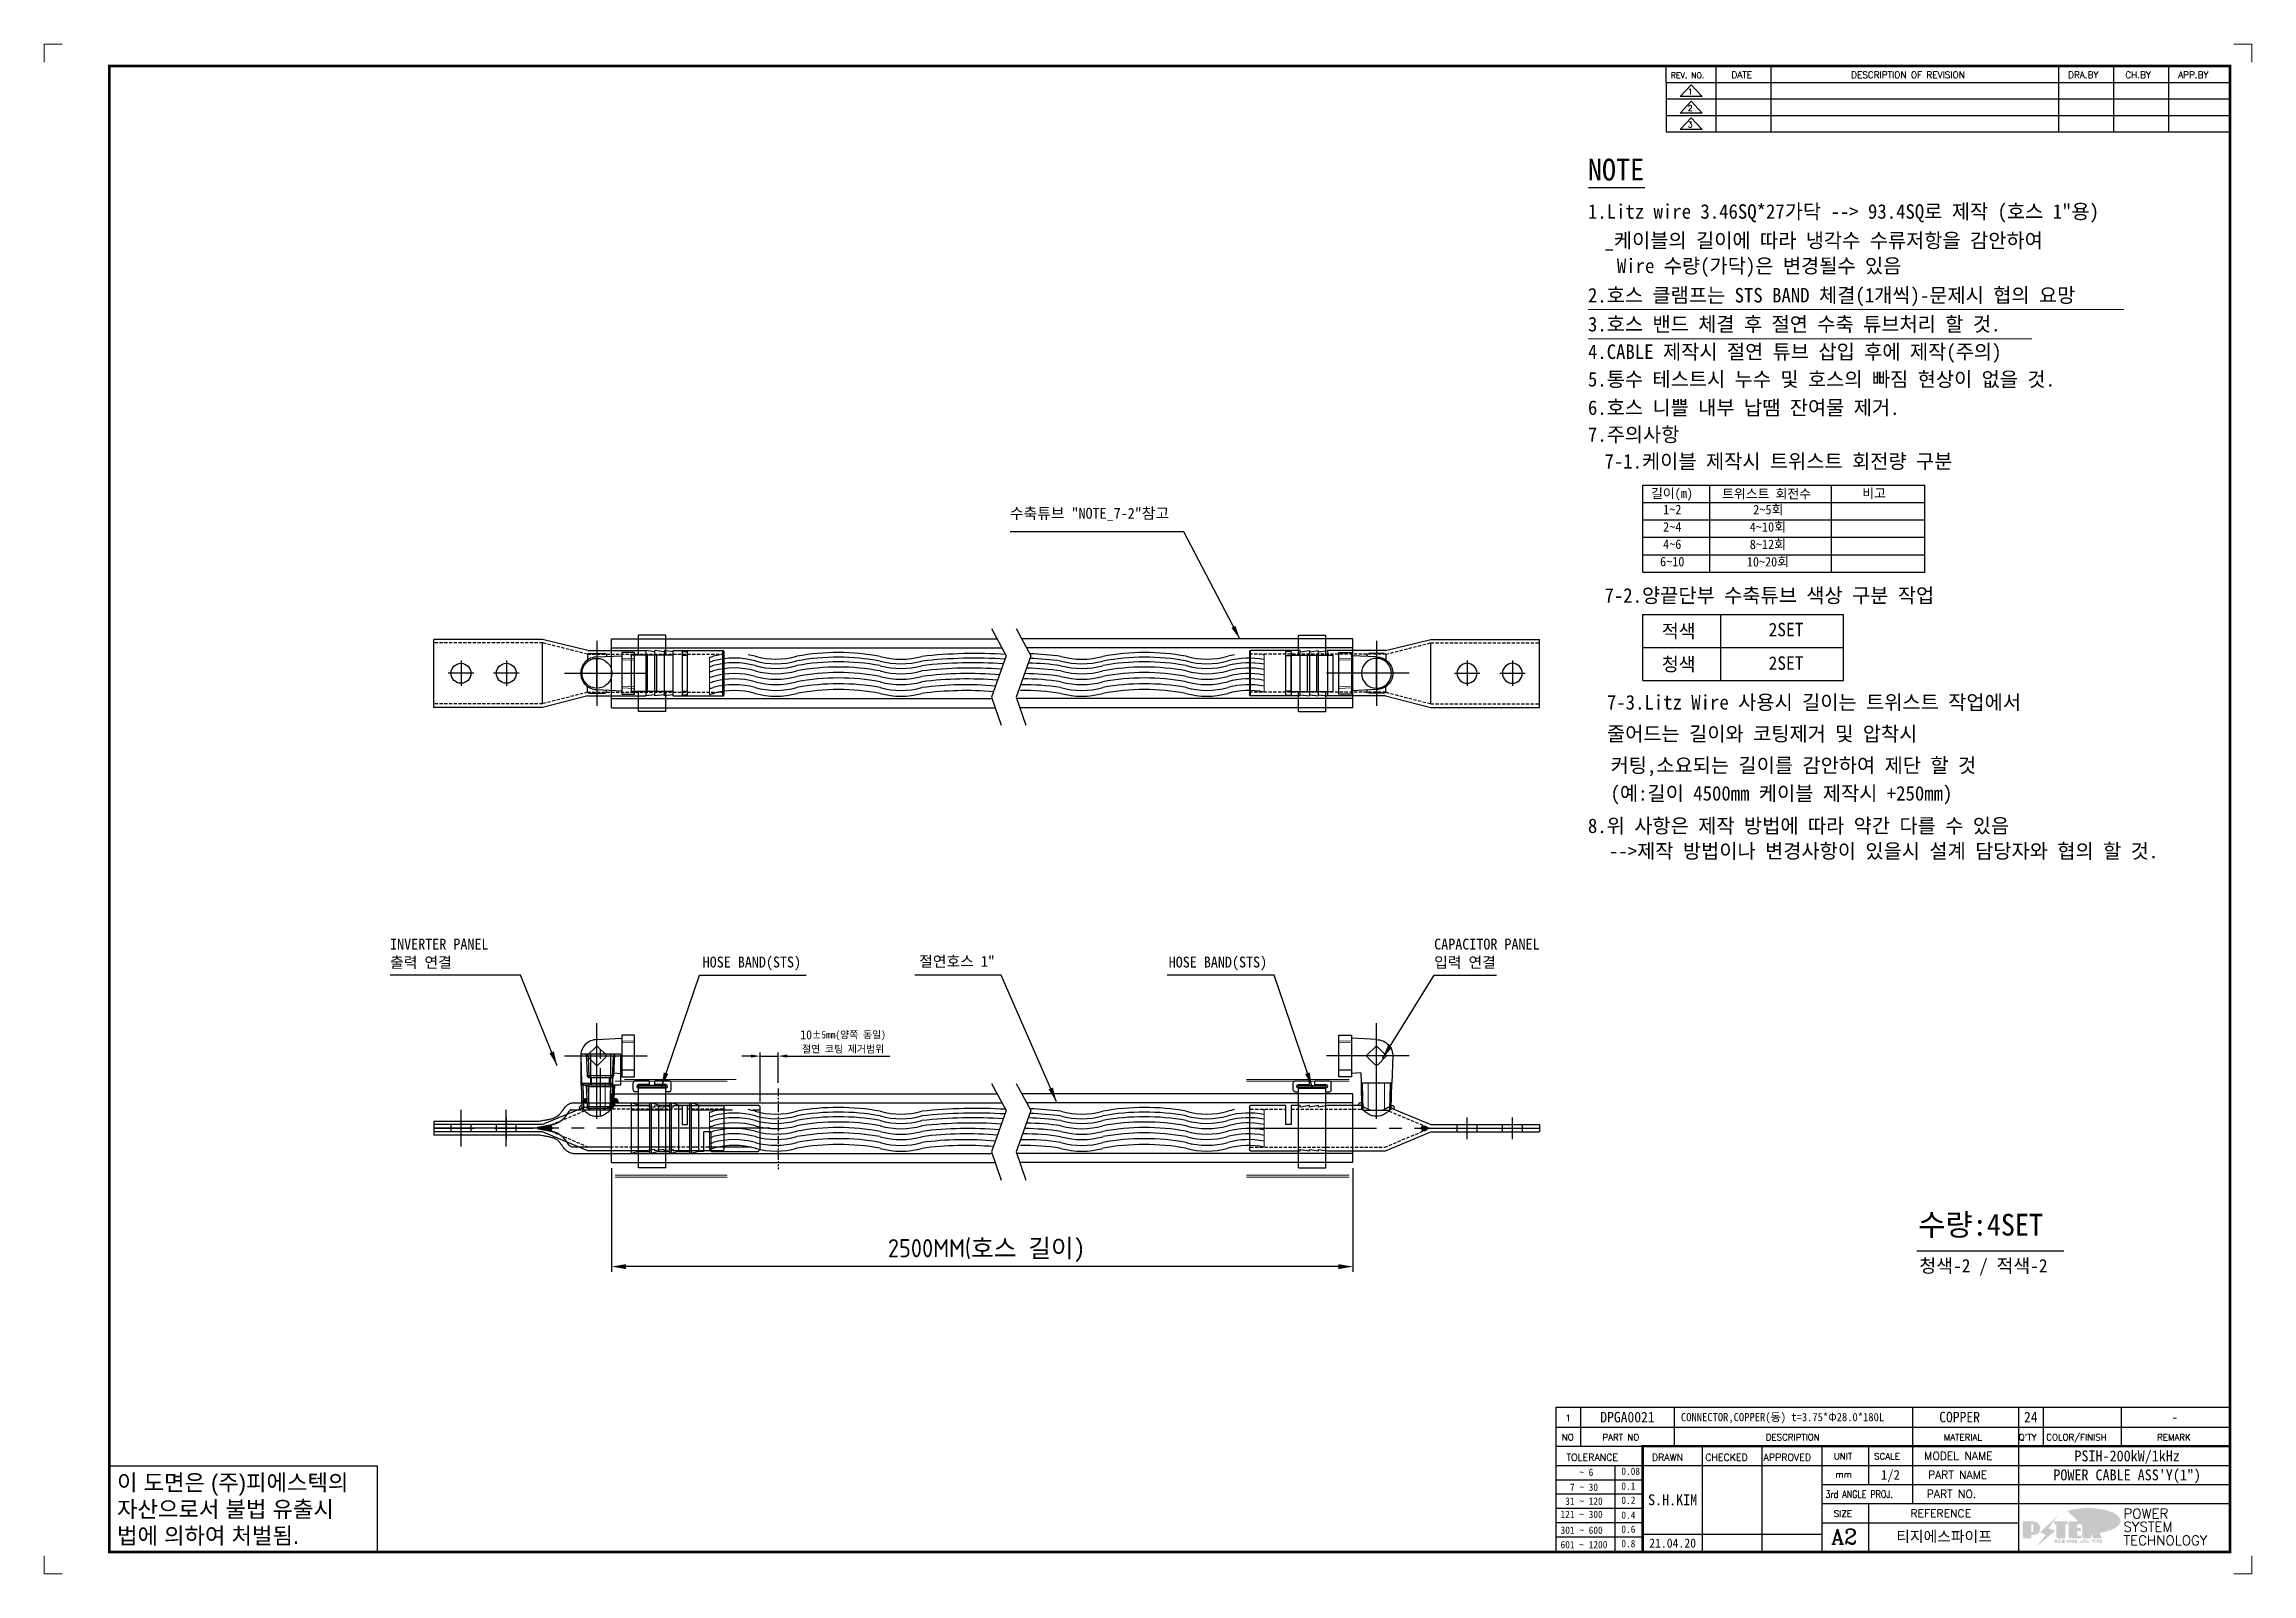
# Model space of a CAD drawing. Header units: millimetres. Extents: x 4969 to 37601, y -771 to 6478.
# Drawn here: x 36383 to 37601, y -771 to 73 of the extents above; entities that cross this region are included whole.
import ezdxf
from ezdxf.enums import TextEntityAlignment as Align

# ---------------------------------------------------------------- set-up
doc = ezdxf.new("R2010")
doc.units = ezdxf.units.MM
doc.header["$LTSCALE"] = 7
doc.header["$MEASUREMENT"] = 0
for name, pattern in [('CENTER', [2, 1.25, -0.25, 0.25, -0.25]), ('CENTER1', [13, 10, -1, 1, -1]), ('HIDDEN', [0.375, 0.25, -0.125]), ('HIDDEN2', [4.7625, 3.175, -1.5875]), ('HIDDENX2', [19.05, 12.7, -6.35]), ('PHANTOM2', [1.25, 0.625, -0.125, 0.125, -0.125, 0.125, -0.125])]:
    doc.linetypes.add(name, pattern=pattern)
doc.layers.get('0').update_dxf_attribs({"linetype": 'CONTINUOUS'})
doc.layers.get('Defpoints').update_dxf_attribs({"linetype": 'CONTINUOUS'})
for name, color, linetype in [('______', 7, 'CONTINUOUS'), ('CENTER', 1, 'CENTER1'), ('FORMAT-1', 7, 'CONTINUOUS'), ('line', 3, 'CONTINUOUS'), ('THIN', 3, 'CONTINUOUS')]:
    doc.layers.add(name, color=color, linetype=linetype)
doc.styles.add('h1', font='')
doc.styles.add('HAN', font='')
doc.styles.add('RC', font='ROMANC.SHX')
doc.styles.add('ROMANT', font='romant')
doc.styles.add('RT', font='ROMANT.SHX', dxfattribs={"oblique": 15})
doc.styles.get("Standard").update_dxf_attribs({"font": 'ISOCP'})
doc.styles.get('h1').set_extended_font_data('New Gulim')
doc.styles.get('HAN').set_extended_font_data('GulimChe')
doc.dimstyles.new('PS-3', dxfattribs={"dimscale": 3, "dimtxt": 3.2, "dimasz": 2.5, "dimexe": 2, "dimexo": 2.5, "dimgap": 2, "dimtad": 1, "dimtoh": 1, "dimrnd": 0.05, "dimzin": 12, "dimdsep": 46, "dimtxsty": 'Standard', "dimcen": 0, "dimclrt": 2, "dimazin": 3, "dimtfac": 1, "dimtofl": 0, "dimtmove": 0, "dimatfit": 3, "dimfxl": 0, "dimtolj": 1, "dimtzin": 0, "dimarcsym": 0})
doc.dimstyles.new('PSTEK-2', dxfattribs={"dimtxt": 5, "dimasz": 5, "dimexe": 2, "dimexo": 3, "dimgap": 2, "dimtad": 1, "dimtoh": 1, "dimrnd": 0.05, "dimdsep": 46, "dimtxsty": 'Standard', "dimcen": 0, "dimclrt": 3, "dimadec": 1, "dimazin": 2, "dimtfac": 1, "dimtmove": 0, "dimatfit": 3, "dimfxl": 0, "dimtolj": 1, "dimtzin": 0, "dimarcsym": 0})
doc.dimstyles.new('PSTEK-3', dxfattribs={"dimtxt": 10, "dimasz": 8, "dimexe": 3, "dimexo": 3, "dimgap": 2.5, "dimtad": 1, "dimtoh": 1, "dimdec": 1, "dimrnd": 0.005, "dimdsep": 46, "dimtxsty": 'Standard', "dimcen": 0, "dimclrt": 3, "dimadec": 1, "dimazin": 2, "dimtfac": 1, "dimtdec": 1, "dimtofl": 0, "dimtmove": 0, "dimatfit": 3, "dimfxl": 0, "dimtolj": 1, "dimtzin": 0, "dimarcsym": 0})

msp = doc.modelspace()

# ---------------------------------------------------------------- texts
at = {"color": 2, "style": 'HAN'}
for s, height, p in [('NOTE', 12, (37234.846, -1.773)), ('1.Litz wire 3.46SQ*27가닥 --> 93.4SQ로 제작 (호스 1"용)', 8, (37234.846, -22.863)), ('_케이블의 길이에 따라 냉각수 수류저항을 감안하여 ', 8, (37243.971, -38.863)), ('Wire 수량(가닥)은 변경될수 있음', 8, (37250.815, -52.863)), ('2.호스 클램프는 STS BAND 체결(1개씩)-문제시 협의 요망', 8, (37234.846, -69.075)), ('3.호스 밴드 체결 후 절연 수축 튜브처리 할 것.', 8, (37234.846, -85.018)), ('4.CABLE 제작시 절연 튜브 삽입 후에 제작(주의)', 8, (37234.846, -100.245)), ('5.통수 테스트시 누수 및 호스의 빠짐 현상이 없을 것.', 8, (37234.846, -115.444)), ('6.호스 니쁠 내부 납땜 잔여물 제거.', 8, (37234.846, -131.092)), ('7.주의사항', 8, (37234.846, -145.908)), ('7-1.케이블 제작시 트위스트 회전량 구분', 8, (37243.971, -160.701)), ('수축튜브 "NOTE_7-2"참고', 6, (36915.924, -188.389, 1841.332)), ('7-2.양끝단부 수축튜브 색상 구분 작업', 8, (37243.971, -234.713)), ('7-3.Litz Wire 사용시 길이는 트위스트 작업에서', 8, (37245.322, -293.67)), ('줄어드는 길이와 코팅제거 및 압착시 ', 8, (37245.322, -311.015)), ('커팅,소요되는 길이를 감안하여 제단 할 것', 8, (37247.317, -328.448)), ('(예:길이 4500mm 케이블 제작시 +250mm)', 8, (37247.317, -343.897)), ('8.위 사항은 제작 방법에 따라 약간 다를 수 있음', 8, (37234.832, -361.796)), ('-->제작 방법이나 변경사항이 있을시 설계 담당자와 협의 할 것.', 8, (37246.468, -375.731)), ('INVERTER PANEL', 6, (36573.978, -426.079)), ('CAPACITOR PANEL', 6, (37150.003, -426.079)), ('출력 연결', 6, (36573.978, -436.149)), ('HOSE BAND(STS)', 6, (36746.424, -435.997)), ('절연호스 1"', 6, (36865.893, -435.598)), ('HOSE BAND(STS)', 6, (37003.539, -435.997)), ('입력 연결', 6, (37150.003, -436.149)), ('수량:4SET', 12, (37417.023, -583.907)), ('청색-2 / 적색-2', 7.41565, (37417.661, -604.259))]:
    msp.add_text(s, height=height, dxfattribs=at).set_placement(p)
for s, height, p in [('길이(m)', 5.204, (37281.2, -174.736)), ('1~2', 5.204, (37281.344, -183.283)), ('트위스트 회전수', 5.204, (37333.39, -174.548)), ('2~5회', 5.204, (37334.34, -183.283)), ('비고', 5.204, (37392.724, -174.249)), ('2~4', 5.204, (37281.344, -192.883)), ('4~10회', 5.204, (37334.123, -192.883)), ('4~6', 5.204, (37281.344, -202.483)), ('8~12회', 5.204, (37334.123, -202.483)), ('6~10', 5.204, (37281.344, -212.083)), ('10~20회', 5.204, (37334.123, -212.083)), ('적색', 7.4157, (37284.904, -250.344)), ('2SET', 7.4157, (37344.116, -249.529)), ('청색', 7.4157, (37284.904, -268.584)), ('2SET', 7.4157, (37344.116, -268.023))]:
    msp.add_text(s, height=height, dxfattribs=at).set_placement(p, align=Align.MIDDLE)

# ---------------------------------------------------------------- blocks, each defined once
blk = doc.blocks.new('re2')
at = {"color": 180}
for p, q in [((0, 0), (0, -4.55)), ((0, -4.55), (155.53, -4.55)), ((6.87, -0.64), (3.86, -3.91)), ((9.88, -3.91), (3.86, -3.91)), ((6.87, -0.64), (9.88, -3.91)), ((13.74, -4.55), (13.74, 0)), ((28.97, -4.55), (28.97, 0)), ((108.25, -4.55), (108.25, 0)), ((123.49, -4.55), (123.49, 0)), ((138.64, -4.55), (138.64, 0))]:
    blk.add_line(p, q, dxfattribs=at)
at = {"color": 2, "style": 'RC', "oblique": 15}
blk.add_attdef('REV.NO', text='', height=1.56, dxfattribs=at).set_placement((6.59, -2.56), align=Align.MIDDLE_CENTER)
blk.add_attdef('-1', text='', height=1.56, dxfattribs=at).set_placement((9.37, -1.66), align=Align.MIDDLE_LEFT)
at = {"color": 2, "style": 'HAN'}
for tag, p in [('REV.-DATE', (21.36, -2.28)), ('DRA.BY', (115.87, -2.28)), ('CH.BY', (131.07, -2.28)), ('APP.BY', (147.09, -2.28))]:
    blk.add_attdef(tag, text='', height=2.5, dxfattribs=at).set_placement(p, align=Align.MIDDLE_CENTER)
blk.add_attdef('DESCRIPTION-OF-REVISION', text='', height=2.5, dxfattribs=at).set_placement((31.61, -2.28), align=Align.MIDDLE_LEFT)
blk = doc.blocks.new('t2')
for p, q in [((0, 23.82), (73.88, 23.82)), ((0, 23.82), (0, 0)), ((73.88, 23.82), (73.88, 0)), ((0, 0), (73.88, 0))]:
    blk.add_line(p, q)
at = {"color": 1, "style": 'h1'}
for s, p in [('이 도면은 (주)피에스텍의', (2.1, 16.94)), ('자산으로서 불법 유출시', (2.1, 9.61)), ('법에 의하여 처벌됨.', (2.1, 2.28))]:
    blk.add_text(s, height=4.5, dxfattribs=at).set_placement(p)
blk = doc.blocks.new('new LOGO')
at = {"layer": 'line'}
h = blk.add_hatch(color=253, dxfattribs=at)
edge = h.paths.add_edge_path()
edge.add_ellipse((334, 86), major_axis=(-166, 0), ratio=0.39426, start_angle=111.5127, end_angle=334.469)
edge.add_ellipse((314, 81), major_axis=(-154, 0), ratio=0.40699, start_angle=121.3066, end_angle=327.7437, ccw=False)
edge.add_line((394, 28), (395, 26))
h = blk.add_hatch(color=1, dxfattribs=at)
h.paths.add_polyline_path([(41, 16), (54, 16, 1), (54, 83), (0, 83), (0, 0), (41, 0)])
h.paths.add_polyline_path([(41, 28), (41, 72), (44, 72, -0.414214), (55, 61), (55, 39, -0.414214), (44, 28)], flags=16)
h.paths.add_polyline_path([(215, 72), (227, 72), (227, 83), (160, 83), (160, 72), (172, 72), (172, 0), (215, 0)])
h.paths.add_polyline_path([(276, 37), (295, 37), (295, 49), (276, 49), (276, 72), (295, 72), (295, 83), (234, 83), (234, 0), (297, 0), (297, 11), (276, 11)])
h.paths.add_polyline_path([(347, 35), (360, 0), (400, 0), (380, 67), (400, 83), (381, 83), (347, 62), (347, 83), (305, 83), (305, 0), (347, 0)])
h = blk.add_hatch(color=250, dxfattribs=at)
h.paths.add_polyline_path([(44, 69), (47, 69, -0.129793), (52, 68, 0.221832), (44, 72), (41, 72), (41, 28), (44, 28, 0.02048), (44, 28)], flags=17)
h.paths.add_polyline_path([(44, 14), (57, 14, 0.72362), (77, 74, -0.679777), (54, 16), (41, 16), (41, 0), (3, 0), (3, -3), (44, -3)])
h.paths.add_polyline_path([(118, 14), (71, -44), (77, -40), (121, 16), (92, 29), (173, 106), (177, 111), (89, 28)])
h.paths.add_polyline_path([(163, 72), (163, 69), (172, 69), (172, 72)], flags=17)
h.paths.add_polyline_path([(218, 69), (230, 69), (230, 80), (227, 80), (227, 72), (215, 72), (215, 0), (175, 0), (175, -3), (218, -3)])
h.paths.add_polyline_path([(298, 47), (295, 47), (295, 37), (276, 37), (276, 11), (279, 11), (279, 35), (298, 35)])
h.paths.add_polyline_path([(300, 8), (297, 8), (297, 0), (237, 0), (237, -3), (300, -3)])
h.paths.add_polyline_path([(298, 80), (295, 80), (295, 72), (276, 72), (276, 49), (279, 49), (279, 69), (298, 69)])
h.paths.add_polyline_path([(350, 80), (347, 80), (347, 62), (350, 64)])
h.paths.add_polyline_path([(350, 27), (347, 35), (347, 0), (308, 0), (308, -3), (350, -3)])
h.paths.add_polyline_path([(403, 80), (397, 80), (380, 67), (400, 0), (362, 0), (363, -3), (403, -3), (383, 64)])
blk.add_hatch(color=5, dxfattribs=at).paths.add_polyline_path([(166, 35), (131, 49), (180, 113), (92, 29), (121, 16), (74, -43)])
h = blk.add_hatch(color=250, dxfattribs=at)
edge = h.paths.add_edge_path()
edge.add_ellipse((238, -18), major_axis=(-14.3, 0), ratio=0.526336, start_angle=192.2456, end_angle=269.0748)
edge.add_line((238, -10), (238, -10))
edge.add_ellipse((238, -18), major_axis=(-14.3, 0), ratio=0.526336, start_angle=270.9252, end_angle=449.0748)
edge.add_line((238, -25), (238, -25))
edge.add_ellipse((238, -18), major_axis=(-14.3, 0), ratio=0.526336, start_angle=450.9252, end_angle=527.7544)
edge.add_line((252, -19), (254, -19))
edge.add_line((254, -19), (254, -27))
edge.add_line((254, -27), (263, -27))
edge.add_line((263, -27), (263, -10))
edge.add_line((263, -10), (254, -10))
edge.add_line((254, -10), (254, -16))
edge.add_line((254, -16), (252, -16))
h.paths.add_polyline_path([(241, -16), (241, -19, -1), (234, -19), (234, -16, -1)], flags=16)
h.paths.add_polyline_path([(278, -10), (268, -10), (268, -27), (278, -27)])
h.paths.add_polyline_path([(310, -10), (310, -11, -0.157169), (289, -18), (294, -20, 0.128407), (316, -16, 0.128407), (339, -20), (343, -18, -0.157169), (322, -11), (322, -10)])
h.paths.add_polyline_path([(342, -25), (342, -22), (290, -22), (290, -25)])
h.paths.add_polyline_path([(352, -10), (352, -16, 0.414214), (354, -18), (379, -18), (379, -20), (390, -20), (390, -10), (379, -10), (379, -14), (375, -14), (375, -15), (379, -15), (379, -16), (365, -16), (365, -15), (371, -15), (371, -14), (365, -14), (365, -13), (375, -13), (375, -10)])
h.paths.add_polyline_path([(394, -10), (394, -20), (405, -20), (405, -10)])
h.paths.add_polyline_path([(405, -27), (405, -21), (357, -21), (357, -23), (392, -23), (392, -27)])
h.paths.add_polyline_path([(200, -10), (200, -22), (193, -22), (193, -13), (197, -13), (197, -10), (161, -10), (161, -13), (164, -13), (164, -22), (161, -22), (161, -25), (200, -25), (200, -27), (214, -27), (214, -10)])
h.paths.add_polyline_path([(182, -13), (176, -13), (176, -22), (182, -22)], flags=17)
blk = doc.blocks.new('format-2')
at = {"color": 3, "lineweight": 9}
for p, q in [((5, 422), (0, 422)), ((0, 417), (0, 422)), ((604, 422), (609, 422)), ((609, 417), (609, 422)), ((0, 5), (0, 0)), ((5, 0), (0, 0)), ((604, 0), (609, 0)), ((609, 5), (609, 0))]:
    blk.add_line(p, q, dxfattribs=at)
at = {"color": 180}
for p, q in [((447.47, 411.45), (447.47, 416)), ((461.21, 411.45), (461.21, 416)), ((476.44, 411.45), (476.44, 416)), ((555.72, 411.45), (555.72, 416)), ((570.95, 411.45), (570.95, 416)), ((586.11, 411.45), (586.11, 416)), ((447.47, 411.45), (603, 411.45)), ((417, 40.49), (603, 40.49)), ((417, 40.49), (417, 6)), ((423.79, 40.49), (423.79, 35.21)), ((449.74, 35.21), (449.74, 40.49)), ((515.4, 40.49), (515.4, 35.21)), ((544.61, 40.49), (544.61, 35.21)), ((551.43, 40.49), (551.43, 35.21)), ((572.98, 40.49), (572.98, 35.21)), ((417, 35.21), (440.98, 35.21)), ((457.46, 6), (457.46, 35.21)), ((473.95, 6), (473.95, 35.21)), ((490.44, 6), (490.44, 35.21)), ((503.22, 35.21), (503.22, 24.65)), ((515.4, 35.21), (515.4, 19.37)), ((544.61, 35.21), (544.61, 6)), ((417, 29.93), (440.98, 29.93)), ((417, 25.98), (440.98, 25.98)), ((433.39, 6.23), (433.39, 29.93)), ((440.98, 29.93), (603, 29.93)), ((490.44, 24.65), (603, 24.65)), ((417, 22.03), (440.98, 22.03)), ((490.44, 19.37), (603, 19.37)), ((503.22, 19.37), (503.22, 6)), ((417, 18.08), (440.98, 18.08)), ((417, 14.13), (440.98, 14.13)), ((490.44, 14.09), (544.61, 14.09)), ((417, 10.18), (440.98, 10.18)), ((440.98, 10.95), (490.44, 10.95))]:
    blk.add_line(p, q, dxfattribs=at)
at = {"color": 7, "const_width": 0.7}
blk.add_lwpolyline([(440.98, 6), (440.98, 35.21), (603, 35.21)], dxfattribs=at)
at = {"layer": 'FORMAT-1', "color": 7, "const_width": 0.7}
blk.add_lwpolyline([(18, 6), (18, 416), (603, 416), (603, 6)], close=True, dxfattribs=at)
blk.add_blockref('t2', (18, 6))
at = {"xscale": 0.05400000000008731, "yscale": 0.05400000000008731, "zscale": 0.05400000000008731}
blk.add_blockref('new LOGO', (545.79, 9.96), dxfattribs=at)
at = {"color": 2}
for s, height, style, p in [('REV. NO.', 1.56, 'RC', (448.73, 412.65)), ('DATE', 1.788, 'RC', (465.45, 412.64)), ('DESCRIPTION OF REVISION', 1.7875, 'RC', (498.48, 412.64)), ('DRA.BY', 1.788, 'RC', (558.33, 412.64)), ('CH.BY', 1.788, 'RC', (574.09, 412.64)), ('APP.BY', 1.788, 'RC', (588.68, 412.64)), ('NO', 1.742, 'RC', (418.66, 36.83)), ('PART NO', 1.742, 'RC', (429.86, 36.83)), ('DESCRIPTION', 1.7424, 'RC', (474.93, 36.83)), ('MATERIAL', 1.742, 'RC', (524.02, 36.83)), ("Q'TY", 1.742, 'RC', (544.67, 36.83)), ('COLOR/FINISH', 1.7424, 'RC', (552.3, 36.83)), ('REMARK', 1.742, 'RC', (582.87, 36.83)), (' TOLERANCE', 1.9, 'RC', (418.61, 31.22)), ('DRAWN', 1.9, 'RC', (443.5, 31.22)), ('CHECKED', 1.9, 'RC', (458.21, 31.22)), ('APPROVED', 1.9, 'RC', (474.3, 31.22)), ('UNIT', 1.742, 'RC', (493.69, 31.55)), ('SCALE', 1.742, 'RC', (504.82, 31.55)), ('MODEL NAME', 2.178, 'RC', (518.62, 31.46)), ('  7 ~ 30', 2, 'HAN', (418.3, 22.91)), ('    ~ 6', 2, 'HAN', (418.3, 27.03)), ('0.08', 2, 'HAN', (435.07, 27.31)), ('0.1', 2, 'HAN', (435.07, 23.2)), ('mm', 1.742, 'RC', (494.17, 26.56)), ('PART NAME', 2.178, 'RC', (519.67, 26.24)), (' 31 ~ 120', 2, 'HAN', (418.3, 19.04)), ('0.2', 2, 'HAN', (435.07, 19.32)), ('PART NO.', 2.178, 'RC', (519.34, 20.96)), ('301 ~ 600', 2, 'HAN', (418.3, 11.04)), ('121 ~ 300', 2, 'HAN', (418.3, 15.42)), ('0.4', 2, 'HAN', (435.07, 15.2)), ('0.6', 2, 'HAN', (435.07, 11.32)), ('SIZE', 1.742, 'RC', (493.69, 15.72)), ('REFERENCE', 2.178, 'RC', (514.84, 15.61)), ('601 ~ 1200', 2, 'HAN', (418.3, 7.05)), ('0.8', 2, 'HAN', (435.07, 7.33))]:
    blk.add_text(s, height=height, dxfattribs=dict(at, style=style)).set_placement(p)
at = {"color": 2, "style": 'RC', "width": 0.8}
blk.add_text('3rd ANGLE PROJ.', height=2, dxfattribs=at).set_placement((491.37, 20.97))
at = {"color": 2, "lineweight": 30, "style": 'RC'}
blk.add_text('A2', height=4.182, dxfattribs=at).set_placement((492.93, 8.17))
at = {"style": 'ROMANT'}
for s, p in [('POWER', (573.59, 15.27)), ('SYSTEM', (573.59, 11.63)), ('TECHNOLOGY', (573.59, 7.87))]:
    blk.add_text(s, height=2.7, dxfattribs=at).set_placement(p)
at = {"style": 'HAN'}
for tag, height, p in [('MODEL-NAME', 3, (574.6, 32.53)), ('SCALE', 2.7, (509.31, 27.29)), ('PART-NAME', 3, (574.6, 27.29)), ('DRA-BY', 3, (449.22, 20.44)), ('CH-BY', 3, (465.71, 20.44)), ('APP-BY', 3, (482.2, 20.44)), ('PART-NO', 3, (574.6, 22.01)), ('DRA-DATE', 2.5, (449.22, 8.48)), ('CH-DATE', 2.5, (465.71, 8.48)), ('APP-DATE', 2.5, (482.2, 8.48)), ('관련업체명', 3, (524.09, 10.29))]:
    blk.add_attdef(tag, text='', height=height, dxfattribs=at).set_placement(p, align=Align.MIDDLE_CENTER)
blk = doc.blocks.new('*D195')
at = {"color": 0, "lineweight": -2}
for p, q in [((36696.1, -546.7), (36696.1, -604)), ((37105.2, -546.7), (37105.2, -604)), ((37097.2, -601), (36704.1, -601))]:
    blk.add_line(p, q, dxfattribs=at)
at = {"color": 0}
for points in [[(36704.1, -599.7), (36704.1, -602.4), (36696.1, -601)], [(37097.2, -599.7), (37097.2, -602.4), (37105.2, -601)]]:
    blk.add_solid(points, dxfattribs=at)
at = {"layer": 'Defpoints', "color": 0}
for p in [(36696.1, -543.7), (37105.2, -543.7), (36696.1, -601)]:
    blk.add_point(p, dxfattribs=at)
at = {"color": 2, "insert": (36903.1, -592.2), "char_height": 10, "attachment_point": 5}
blk.add_mtext('\\A1;2500MM({\\fGulimChe|b0|i0|c129|p49;호스 길이)}', dxfattribs=at)
blk = doc.blocks.new('4EWTW4S5EYVRD5Y')
for p, q in [((1901.7, -2275.9), (1901.7, -2264.9)), ((1916.7, -2264.9), (1901.7, -2264.9)), ((1916.7, -2275.9), (1916.7, -2264.9)), ((1897.7, -2295.9), (1897.7, -2275.9)), ((1920.7, -2275.9), (1897.7, -2275.9)), ((1906.7, -2295.9), (1906.7, -2275.9)), ((1911.7, -2295.9), (1911.7, -2275.9)), ((1920.7, -2295.9), (1920.7, -2275.9)), ((1920.7, -2295.9), (1897.7, -2295.9)), ((1901.7, -2306.9), (1901.7, -2295.9)), ((1916.7, -2306.9), (1916.7, -2295.9)), ((1916.7, -2306.9), (1901.7, -2306.9))]:
    blk.add_line(p, q)
blk = doc.blocks.new('3ARC3A4TRC3E4T')
for p, q in [((1907.7, -2398.8), (1899.7, -2398.8)), ((1907.7, -2400.8), (1907.7, -2398.8)), ((1918.7, -2398.8), (1910.7, -2398.8)), ((1910.7, -2400.8), (1910.7, -2398.8)), ((1898.7, -2403.8), (1898.7, -2399.8)), ((1901.7, -2404.8), (1899.7, -2404.8)), ((1900.7, -2401.8), (1900.7, -2401.8)), ((1907.7, -2400.8), (1901.7, -2400.8)), ((1916.7, -2401.3), (1901.7, -2401.3)), ((1901.7, -2402.3), (1901.7, -2401.3)), ((1916.7, -2402.3), (1901.7, -2402.3)), ((1916.7, -2402.8), (1901.7, -2402.8)), ((1901.7, -2404.8), (1901.7, -2402.8)), ((1901.7, -2446.8), (1901.7, -2404.8)), ((1916.7, -2400.8), (1910.7, -2400.8)), ((1916.7, -2402.3), (1916.7, -2401.3)), ((1916.7, -2404.8), (1916.7, -2402.8)), ((1916.7, -2446.8), (1916.7, -2404.8)), ((1918.7, -2404.8), (1916.7, -2404.8)), ((1917.7, -2401.8), (1917.7, -2401.8)), ((1919.7, -2403.8), (1919.7, -2399.8)), ((1916.7, -2446.8), (1901.7, -2446.8))]:
    blk.add_line(p, q)
for centre, start, end in [((1899.7, -2399.8), 90, 180), ((1918.7, -2399.8), 0, 90), ((1899.7, -2403.8), 180, 270), ((1901.7, -2401.8), 90, 180), ((1901.7, -2401.8), 180, 270), ((1916.7, -2401.8), 0, 90), ((1916.7, -2401.8), 270, 0), ((1918.7, -2403.8), 270, 0)]:
    blk.add_arc(centre, 1, start, end)
blk = doc.blocks.new('no2')
at = {"color": 180}
for p, q in [((0, 5.5), (0, 0)), ((0, 5.5), (186, 5.5)), ((6.79, 5.5), (6.79, 0)), ((32.74, 0.11), (32.74, 5.5)), ((98.4, 5.5), (98.4, 0)), ((127.61, 5.5), (127.61, 0)), ((134.43, 5.5), (134.43, 0)), ((155.98, 5.5), (155.98, 0))]:
    blk.add_line(p, q, dxfattribs=at)
at = {"color": 2, "style": 'RT', "oblique": 15}
blk.add_attdef('NO', text='', height=1.74, dxfattribs=at).set_placement((3.38, 2.51), align=Align.MIDDLE_CENTER)
at = {"color": 2, "style": 'HAN'}
for tag, p in [('PART-NO', (19.76, 2.75)), ('MATERIAL', (111.38, 2.75)), ("Q'TY", (131.02, 2.75)), ('COLOR/FINISH', (145.2, 2.75)), ('REMARK', (170.76, 2.75))]:
    blk.add_attdef(tag, text='', height=2.9, dxfattribs=at).set_placement(p, align=Align.MIDDLE_CENTER)
blk.add_attdef('DESCRIPTION', text='', height=2.9, dxfattribs=at).set_placement((34.51, 2.75), align=Align.MIDDLE_LEFT)
blk = doc.blocks.new('*D216')
at = {"color": 0, "lineweight": -2}
for p, q in [((36773.1, -484.9), (36768.1, -484.9)), ((36778.1, -509.9), (36778.1, -482.9)), ((36778.1, -484.9), (36788.1, -484.9)), ((36788.1, -499.7), (36788.1, -482.9)), ((36793.1, -484.9), (36849.7, -484.9))]:
    blk.add_line(p, q, dxfattribs=at)
at = {"color": 0}
for points in [[(36773.1, -484), (36773.1, -485.7), (36778.1, -484.9)], [(36793.1, -484), (36793.1, -485.7), (36788.1, -484.9)]]:
    blk.add_solid(points, dxfattribs=at)
at = {"layer": 'Defpoints', "color": 0}
for p in [(36788.1, -484.9), (36788.1, -502.7), (36778.1, -512.9)]:
    blk.add_point(p, dxfattribs=at)
at = {"color": 2, "insert": (36823.9, -477), "char_height": 5, "attachment_point": 5, "style": 'HAN'}
blk.add_mtext('\\A1;10{\\H4.000000;±5}{\\H0.8x;mm(양쪽 동일)\\Ftxt|c0;\\P\\fGulimChe|b0|i0|c129|p49;절연 코팅 제거범위}', dxfattribs=at)
blk = doc.blocks.new('E4TBDR66UNFTIUMY')
at = {"color": 1}
for p, q in [((-73957.8, -133722.1), (-73957.8, -133739.1)), ((-73935.9, -133722.1), (-73957.8, -133722.1)), ((-73952.4, -133722.1), (-73952.4, -133739.1)), ((-73941.4, -133722.1), (-73941.4, -133739.1)), ((-73935.9, -133722.1), (-73935.9, -133739.1)), ((-73940.5, -133735.2), (-73939.5, -133733.9)), ((-73935.9, -133739.1), (-73957.8, -133739.1)), ((-73955.8, -133739.1), (-73954.8, -133739.1)), ((-73953.7, -133740.1), (-73954.8, -133739.1)), ((-73954.8, -133739.1), (-73954.3, -133750.9)), ((-73940, -133740.1), (-73953.7, -133740.1)), ((-73939, -133739.1), (-73940, -133740.1)), ((-73939.5, -133750.9), (-73939, -133739.1)), ((-73953.3, -133752.1), (-73954.3, -133750.9)), ((-73954.3, -133750.9), (-73939.5, -133750.9)), ((-73940.5, -133752.1), (-73953.3, -133752.1)), ((-73940.5, -133752.1), (-73939.5, -133750.9))]:
    blk.add_line(p, q, dxfattribs=at)
at = {"linetype": 'HIDDEN2'}
for p, q in [((-73953.7, -133723.1), (-73954.8, -133722.1)), ((-73954.8, -133722.1), (-73954.3, -133733.9)), ((-73940, -133723.1), (-73953.7, -133723.1)), ((-73939, -133722.1), (-73940, -133723.1)), ((-73939.5, -133733.9), (-73939, -133722.1)), ((-73953.3, -133735.2), (-73954.3, -133733.9)), ((-73954.3, -133733.9), (-73939.5, -133733.9)), ((-73940.5, -133735.2), (-73953.3, -133735.2))]:
    blk.add_line(p, q, dxfattribs=at)
at = {"color": 3, "linetype": 'HIDDEN2'}
for p, q in [((-73953.7, -133723.1), (-73953.3, -133735.2)), ((-73940, -133723.1), (-73940.5, -133735.2)), ((-73953.7, -133740.1), (-73953.3, -133752.1)), ((-73940, -133740.1), (-73940.5, -133752.1))]:
    blk.add_line(p, q, dxfattribs=at)
at = {"color": 2, "linetype": 'CENTER', "ltscale": 3}
for p, q in [((-73946.9, -133756.1), (-73946.9, -133718.7)), ((-73951.9, -133739.1), (-73951.9, -133735.3)), ((-73941.9, -133739.1), (-73941.9, -133735.3))]:
    blk.add_line(p, q, dxfattribs=at)
blk = doc.blocks.new('A34FTE445RYFR55R6')
for points in [[(44668.3, -3687.6, 0.402069), (44666, -3690), (44668.4, -3690)], [(44683.5, -3687.6, -0.402069), (44685.8, -3690), (44683.4, -3690)]]:
    blk.add_hatch(color=256).paths.add_polyline_path(points)
h = blk.add_hatch(color=256)
edge = h.paths.add_edge_path()
edge.add_spline(control_points=[(44646.5, -3702.7), (44646.4, -3702.7), (44646.3, -3702.7), (44645.9, -3702.8), (44645.6, -3702.9), (44644.5, -3703.1), (44643.8, -3703.2), (44643, -3703.4), (44642.8, -3703.4), (44638.6, -3704)], knot_values=[19.826114, 19.826114, 19.826114, 19.826114, 20.012363, 20.012363, 21.076689, 21.076689, 23.205343, 23.205343, 23.879867, 23.879867, 23.879867, 23.879867], degree=3, periodic=0)
edge.add_spline(control_points=[(44638.6, -3704), (44642.8, -3704.6), (44643, -3704.7), (44643.8, -3704.8), (44644.5, -3705), (44645.6, -3705.2), (44645.9, -3705.2), (44646.3, -3705.3), (44646.4, -3705.3), (44646.5, -3705.3)], knot_values=[19.82566, 19.82566, 19.82566, 19.82566, 20.500185, 20.500185, 22.628838, 22.628838, 23.693165, 23.693165, 23.879867, 23.879867, 23.879867, 23.879867], degree=3, periodic=0)
edge.add_arc((44643, -3704), 3.73, 339.3351, 380.6842)
at = {"color": 6}
for p, q in [((44660.8, -3690), (44692.9, -3690)), ((44696.9, -3691.3), (44692.9, -3690)), ((44692.9, -3718), (44692.9, -3690)), ((44702.9, -3690), (44702.9, -3718)), ((44702.9, -3690), (44703.9, -3690)), ((44703.9, -3690), (44703.9, -3718)), ((44707.9, -3691.3), (44703.9, -3690)), ((44713.9, -3690), (44713.9, -3718)), ((44713.9, -3690), (44714.9, -3690)), ((44714.9, -3690), (44714.9, -3718)), ((44718.9, -3691.3), (44714.9, -3690)), ((44724.9, -3690), (44724.9, -3718)), ((44724.9, -3690), (44725.9, -3690)), ((44725.9, -3690), (44725.9, -3718)), ((44729.9, -3691.3), (44725.9, -3690)), ((44641.9, -3700.3), (44583.9, -3700.3)), ((44583.9, -3700.3), (44583.9, -3707.8)), ((44696.9, -3716.8), (44696.9, -3691.3)), ((44696.9, -3691.3), (44702.9, -3691.3)), ((44707.9, -3691.3), (44707.9, -3716.8)), ((44707.9, -3691.3), (44713.9, -3691.3)), ((44718.9, -3691.3), (44718.9, -3716.8)), ((44718.9, -3691.3), (44724.9, -3691.3)), ((44729.9, -3691.3), (44729.9, -3716.8)), ((44729.9, -3691.3), (44762.9, -3691.3)), ((44763.9, -3692.3), (44762.9, -3691.3)), ((44763.9, -3715.8), (44763.9, -3692.3)), ((44641.9, -3707.8), (44583.9, -3707.8)), ((44729.9, -3706), (44729.9, -3716.8)), ((44736.9, -3706), (44732.9, -3706)), ((44732.9, -3716.8), (44732.9, -3706)), ((44736.9, -3716.8), (44736.9, -3706)), ((44660.8, -3718), (44692.9, -3718)), ((44696.9, -3716.8), (44692.9, -3718)), ((44696.9, -3716.8), (44702.9, -3716.8)), ((44702.9, -3718), (44703.9, -3718)), ((44707.9, -3716.8), (44703.9, -3718)), ((44707.9, -3716.8), (44713.9, -3716.8)), ((44713.9, -3718), (44714.9, -3718)), ((44718.9, -3716.8), (44714.9, -3718)), ((44718.9, -3716.8), (44724.9, -3716.8)), ((44724.9, -3718), (44725.9, -3718)), ((44729.9, -3716.8), (44725.9, -3718)), ((44732.9, -3716.8), (44729.9, -3716.8)), ((44736.9, -3716.8), (44762.9, -3716.8)), ((44762.9, -3716.8), (44763.9, -3715.8))]:
    blk.add_line(p, q, dxfattribs=at)
at = {"color": 1, "linetype": 'CENTER', "ltscale": 5}
for p, q in [((44598.9, -3714.1), (44598.9, -3693.9)), ((44623.9, -3714.1), (44623.9, -3693.9)), ((44769.5, -3704), (44683.6, -3704))]:
    blk.add_line(p, q, dxfattribs=at)
at = {"color": 2, "linetype": 'HIDDEN2'}
for p, q in [((44659.7, -3693.8), (44763.9, -3693.8)), ((44583.9, -3704), (44638.6, -3704)), ((44659.7, -3714.3), (44729.9, -3714.3)), ((44736.9, -3714.3), (44763.9, -3714.3))]:
    blk.add_line(p, q, dxfattribs=at)
for centre, radius, start, end in [((44668.4, -3690), 2.43, 92.3859, 180), ((44683.4, -3690), 2.43, 0, 87.6141), ((44643, -3704), 3.73, 339.3351, 20.6842)]:
    blk.add_arc(centre, radius, start, end)
at = {"color": 6}
for points in [[(44660.8, -3690), (44660.4, -3690.1), (44660, -3690.2), (44659, -3690.5), (44658.3, -3690.8), (44657.1, -3691.5), (44656.6, -3692), (44655.6, -3693), (44655.3, -3693.6), (44654.6, -3694.6), (44654.3, -3695), (44653.7, -3695.9), (44653.3, -3696.3), (44652.3, -3697.3), (44651.5, -3697.9), (44650, -3698.6), (44649.4, -3698.8), (44648, -3699.1), (44647.3, -3699.3), (44645.8, -3699.5), (44645.1, -3699.7), (44643.6, -3700), (44642.7, -3700.1), (44641.9, -3700.3)], [(44660.8, -3718), (44660.4, -3717.9), (44660, -3717.9), (44659, -3717.5), (44658.3, -3717.2), (44657.1, -3716.5), (44656.6, -3716.1), (44655.6, -3715), (44655.3, -3714.5), (44654.6, -3713.5), (44654.3, -3713), (44653.7, -3712.2), (44653.3, -3711.8), (44652.3, -3710.7), (44651.5, -3710.2), (44650, -3709.5), (44649.4, -3709.3), (44648, -3708.9), (44647.3, -3708.8), (44645.8, -3708.5), (44645.1, -3708.4), (44643.6, -3708.1), (44642.7, -3707.9), (44641.9, -3707.8)]]:
    blk.add_open_spline(points, degree=3, knots=[1.431291, 1.431291, 1.431291, 1.431291, 2.631321, 2.631321, 4.648585, 4.648585, 6.66585, 6.66585, 8.683114, 8.683114, 10.286473, 10.286473, 11.889832, 11.889832, 14.76237, 14.76237, 16.943043, 16.943043, 19.123715, 19.123715, 21.304388, 21.304388, 23.879867, 23.879867, 23.879867, 23.879867], dxfattribs=at)
at = {"color": 2, "linetype": 'HIDDEN2'}
for points in [[(44659.7, -3693.8), (44659.7, -3693.8), (44659.6, -3693.9), (44659.4, -3694), (44659.2, -3694.1), (44658.9, -3694.3), (44658.8, -3694.4), (44658.6, -3694.6), (44658.5, -3694.7), (44658.3, -3694.9), (44658.3, -3695), (44658, -3695.3), (44657.9, -3695.5), (44657.6, -3695.9), (44657.5, -3696.1), (44657.2, -3696.6), (44657, -3696.8), (44656.7, -3697.2), (44656.6, -3697.4), (44656.3, -3697.8), (44656.1, -3698), (44655.7, -3698.5), (44655.5, -3698.8), (44654.9, -3699.3), (44654.6, -3699.6), (44653.7, -3700.3), (44653, -3700.7), (44652, -3701.2), (44651.7, -3701.4), (44651.1, -3701.6), (44650.8, -3701.7), (44650, -3702), (44649.6, -3702.1), (44648.7, -3702.3), (44648.2, -3702.4), (44647.7, -3702.5), (44647.5, -3702.5), (44647, -3702.6), (44646.6, -3702.7), (44645.9, -3702.8), (44645.6, -3702.9), (44644.5, -3703.1), (44643.8, -3703.2), (44643, -3703.4), (44642.8, -3703.4), (44638.6, -3704)], [(44659.7, -3714.3), (44659.7, -3714.2), (44659.6, -3714.2), (44659.4, -3714.1), (44659.2, -3714), (44658.9, -3713.7), (44658.8, -3713.6), (44658.6, -3713.4), (44658.5, -3713.4), (44658.3, -3713.2), (44658.3, -3713.1), (44658, -3712.8), (44657.9, -3712.6), (44657.6, -3712.1), (44657.5, -3711.9), (44657.2, -3711.5), (44657, -3711.3), (44656.7, -3710.8), (44656.6, -3710.6), (44656.3, -3710.3), (44656.1, -3710.1), (44655.7, -3709.6), (44655.5, -3709.3), (44654.9, -3708.8), (44654.6, -3708.5), (44653.7, -3707.8), (44653, -3707.3), (44652, -3706.8), (44651.7, -3706.7), (44651.1, -3706.4), (44650.8, -3706.3), (44650, -3706.1), (44649.6, -3706), (44648.7, -3705.8), (44648.2, -3705.7), (44647.7, -3705.6), (44647.5, -3705.5), (44647, -3705.4), (44646.6, -3705.4), (44645.9, -3705.2), (44645.6, -3705.2), (44644.5, -3705), (44643.8, -3704.8), (44643, -3704.7), (44642.8, -3704.6), (44638.6, -3704)]]:
    blk.add_open_spline(points, degree=3, knots=[4.06867, 4.06867, 4.06867, 4.06867, 4.449073, 4.449073, 5.429966, 5.429966, 6.30327, 6.30327, 6.909181, 6.909181, 7.515091, 7.515091, 8.42971, 8.42971, 9.15966, 9.15966, 9.889609, 9.889609, 10.491416, 10.491416, 11.093223, 11.093223, 11.962182, 11.962182, 12.831141, 12.831141, 14.56906, 14.56906, 15.313812, 15.313812, 16.058564, 16.058564, 17.237219, 17.237219, 18.415873, 18.415873, 18.948036, 18.948036, 20.012363, 20.012363, 21.076689, 21.076689, 23.205343, 23.205343, 23.879867, 23.879867, 23.879867, 23.879867], dxfattribs=at)
at = {"layer": '______'}
blk.add_blockref('E4TBDR66UNFTIUMY', (118622.8, 130058.9), dxfattribs=at)
blk = doc.blocks.new('A$C4E333BA4')
at = {"color": 1, "linetype": 'CENTER1'}
for p, q in [((0, 18), (0, -18)), ((-18, 0), (27.6, 0))]:
    blk.add_line(p, q, dxfattribs=at)
at = {"color": 2, "linetype": 'HIDDEN2', "lineweight": 0}
for p, q in [((20.7, 8.3), (13.7, 8.1)), ((20.7, 7.5), (13.7, 7.3)), ((20.7, -7.5), (13.7, -7.3)), ((20.7, -8.3), (13.7, -8.1))]:
    blk.add_line(p, q, dxfattribs=at)
at = {"layer": '______', "color": 30}
for p, q in [((-5.2, 10), (-5.2, 7.3)), ((-4.2, 11), (4.2, 11)), ((0, 9), (13.7, 9.7)), ((5.2, 10), (5.2, 9.3)), ((-5.2, -10), (-5.2, -7.3)), ((-4.2, -11), (4.2, -11)), ((0, -9), (13.7, -9.7)), ((5.2, -10), (5.2, -9.3))]:
    blk.add_line(p, q, dxfattribs=at)
blk.add_lwpolyline([(20.7, -11.5), (20.7, 11.5), (13.7, 11.5), (13.7, -11.5)], close=True, dxfattribs=at)
for centre, radius, start, end in [((0, 0), 9, 90, 182.2974), ((0, 0), 9, 177.7026, 270), ((-4.2, 10), 1, 90, 180), ((4.2, 10), 1, 0, 90), ((-4.2, -10), 1, 180, 270), ((4.2, -10), 1, 270, 0)]:
    blk.add_arc(centre, radius, start, end, dxfattribs=at)
blk = doc.blocks.new('A$C1FE90A1E')
at = {"color": 6}
for p, q in [((-15, -18.8), (-15, 18.7)), ((45, 18.7), (-15, 18.7)), ((70, 12.5), (45, 18.7)), ((45, -16.8), (45, 16.8)), ((70, 12.5), (102, 12.5)), ((102, 12.5), (102, -12.5)), ((107, 11.8), (102, 12.5)), ((107, -12.5), (107, 12.5)), ((112, 11.8), (107, 12.5)), ((117, 11.8), (112, 12.5)), ((112, 12.5), (112, -12.5)), ((117, -12.5), (117, 12.5)), ((117, 12.5), (144.5, 12.5)), ((144.5, -12.5), (144.5, 12.5)), ((122, 12), (122, -12)), ((122, 12), (125, 12)), ((125, 9.9), (122, 9.9)), ((125, -12), (125, 12)), ((145, 12), (145, -12)), ((107, -11.8), (102, -12.5)), ((112, -11.8), (107, -12.5)), ((117, -11.8), (112, -12.5)), ((122, -9.9), (125, -9.9)), ((125, -12), (122, -12)), ((45, -18.8), (-15, -18.8)), ((70, -12.5), (45, -18.8)), ((70, -12.5), (102, -12.5)), ((117, -12.5), (144.5, -12.5))]:
    blk.add_line(p, q, dxfattribs=at)
at = {"color": 2, "linetype": 'HIDDEN'}
for p, q in [((45, 16.8), (-15, 16.8)), ((69.8, 10.5), (45, 16.8)), ((69.8, 10.5), (144.5, 10.5)), ((69.8, -10.5), (45, -16.8)), ((69.8, -10.5), (144.5, -10.5)), ((45, -16.8), (-15, -16.8))]:
    blk.add_line(p, q, dxfattribs=at)
at = {"color": 1, "linetype": 'CENTER1'}
for p, q in [((7, 0), (-7, 0)), ((0, 7), (0, -7)), ((32, 0), (18, 0)), ((25, 7), (25, -7)), ((75, -8), (75, 8)), ((67, 0), (83, 0))]:
    blk.add_line(p, q, dxfattribs=at)
at = {"color": 6}
for centre, radius in [((0, 0), 5.5), ((25, 0), 5.5), ((75, 0), 8.25)]:
    blk.add_circle(centre, radius, dxfattribs=at)
for centre, start, end in [((144.5, 12), 0, 90), ((144.5, 11), 270, 0), ((144.5, -11), 0, 90), ((144.5, -12), 270, 0)]:
    blk.add_arc(centre, 0.5, start, end, dxfattribs=at)
blk.add_blockref('A$C4E333BA4', (75, 0))
blk = doc.blocks.new('A$C6DE16E48')
at = {"color": 1, "linetype": 'CENTER1'}
for p, q in [((0, -4.7), (0, 48)), ((-18, 30), (27.6, 30))]:
    blk.add_line(p, q, dxfattribs=at)
at = {"color": 2, "linetype": 'HIDDEN2', "lineweight": 0}
for p, q in [((20.7, 38.3), (13.7, 38.1)), ((20.7, 37.5), (13.7, 37.3)), ((-4.5, 0), (-4.5, 15)), ((4.5, 0), (4.5, 15)), ((20.7, 22.5), (13.7, 22.7)), ((20.7, 21.7), (13.7, 21.9))]:
    blk.add_line(p, q, dxfattribs=at)
at = {"layer": '______', "color": 30}
for p, q in [((0, 39), (13.7, 39.7)), ((-9, 30), (-8.5, 15)), ((-8.5, 15), (8.5, 15)), ((-7.7, 14.5), (-8.5, 14.5)), ((7.7, 14.5), (8.5, 14.5)), ((8.7, 20.6), (8.5, 15)), ((8.7, 20.6), (13.7, 20.3))]:
    blk.add_line(p, q, dxfattribs=at)
blk.add_lwpolyline([(20.7, 18.5), (20.7, 41.5), (13.7, 41.5), (13.7, 18.5)], close=True, dxfattribs=at)
blk.add_lwpolyline([(4.9, 30.7), (0.7, 34.9, 0.414214), (-0.7, 34.9), (-4.9, 30.7, 0.414214), (-4.9, 29.3), (-0.7, 25.1, 0.414214), (0.7, 25.1), (4.9, 29.3, 0.414214)], format="xyb", close=True, dxfattribs=at)
blk.add_lwpolyline([(8.5, 15), (8.2, 0.9), (7.3, 0), (-7.3, 0), (-8.2, 0.9), (-8.5, 15)], dxfattribs=at)
blk.add_arc((0, 30), 9, 90, 182.2974, dxfattribs=at)
at = {"layer": 'CENTER'}
blk.add_line((0, -0.3), (0, 15), dxfattribs=at)
at = {"layer": 'THIN'}
for points in [[(-7.3, 0), (-7.7, 14.5), (-8.5, 15)], [(7.3, 0), (7.7, 14.5), (8.5, 15)]]:
    blk.add_lwpolyline(points, dxfattribs=at)
blk = doc.blocks.new('A$C36347034')
h = blk.add_hatch(color=256)
h.dxf.hatch_style = 1
h.paths.add_polyline_path([(83.3, 16.3), (83.2, 14.5), (85, 14.5, 0.406381)])
h.paths.add_polyline_path([(66.8, 14.7, 0.527496), (65.4, 12.6), (66.8, 13.2)])
h = blk.add_hatch(color=256)
h.dxf.hatch_style = 1
h.paths.add_polyline_path([(49.1, 3.6), (45.4, 2), (50.3, 2, 0.328095)])
h.paths.add_polyline_path([(50.3, 2), (45.4, 2), (49.1, 0.4, 0.328095)])
at = {"color": 6}
for p, q in [((68.2, 13.7), (45, 4)), ((67, 13.2), (67, 12.5)), ((83, 12.5), (83, 14.5)), ((83, 14.5), (102, 14.5)), ((102, 14.5), (107, 13.7)), ((107, 13.7), (107, 14.5)), ((107, 14.5), (112, 13.7)), ((112, 13.7), (112, 14.5)), ((112, 14.5), (117, 13.7)), ((117, 13.7), (117, 14.5)), ((117, 14.5), (122, 14.5)), ((122, 14.5), (122, 12.5)), ((122, 12.5), (122, 4)), ((125, 12.5), (125, 14.5)), ((125, 14.5), (144.5, 14.5)), ((125, 4), (125, 12.5)), ((145, 14), (145, 13)), ((145, 13), (145, -9)), ((45, 4), (-15, 4)), ((-15, 4), (-15, 0)), ((45, 0), (-15, 0)), ((70, -10.5), (45, 0)), ((122, 4), (125, 4)), ((102, -10.5), (70, -10.5)), ((107, -9.8), (102, -10.5)), ((112, -9.8), (107, -10.5)), ((107, -10.5), (107, -9.8)), ((117, -9.8), (112, -10.5)), ((112, -10.5), (112, -9.8)), ((117, -10.5), (117, -9.8)), ((144.5, -10.5), (117, -10.5)), ((145, -9), (145, -10))]:
    blk.add_line(p, q, dxfattribs=at)
at = {"color": 2, "linetype": 'HIDDEN'}
for p, q in [((122, 12.5), (83, 12.5)), ((144.5, 12.5), (125, 12.5)), ((68.1, 11.5), (45.4, 2)), ((70.4, -8.5), (45.4, 2)), ((144.5, -8.5), (70.4, -8.5))]:
    blk.add_line(p, q, dxfattribs=at)
at = {"color": 1, "linetype": 'CENTER1'}
for p, q in [((145, 2), (-15, 2)), ((0, -4), (0, 8)), ((25, -4), (25, 8))]:
    blk.add_line(p, q, dxfattribs=at)
at = {"color": 2, "linetype": 'HIDDENX2'}
for p, q in [((-5.5, 0), (-5.5, 4)), ((5.5, 0), (5.5, 4)), ((19.5, 0), (19.5, 4)), ((30.5, 0), (30.5, 4))]:
    blk.add_line(p, q, dxfattribs=at)
for centre, radius, start, end in [((66.8, 13.2), 1.57, 91.5364, 202.7824), ((83.2, 14.5), 1.77, 0, 88.4636), ((48.6, 2), 1.63, 287.3424, 72.6576)]:
    blk.add_arc(centre, radius, start, end)
at = {"color": 6}
for centre, start, end in [((144.5, 14), 0, 90), ((144.5, 13), 270, 0), ((144.5, -9), 0, 90), ((144.5, -10), 270, 0)]:
    blk.add_arc(centre, 0.5, start, end, dxfattribs=at)
for points, knots in [([(67, 12.5), (67, 12.5), (67.2, 12.3), (67.9, 11.8), (68.4, 11.3), (69.5, 10.5), (70.2, 10), (71.3, 9.3), (71.7, 9.1), (72.6, 8.8), (73, 8.7), (75, 8.7)], [3.224139, 3.224139, 3.224139, 3.224139, 3.485412, 3.485412, 3.746685, 3.746685, 4.022768, 4.022768, 4.16081, 4.16081, 4.298851, 4.298851, 4.298851, 4.298851]), ([(75, 11.9), (72.6, 11.9), (71.8, 12.1), (70.2, 12.6), (69.5, 13), (68.6, 13.5), (68.4, 13.6), (68.2, 13.7)], [0, 0, 0, 0, 0.2574055, 0.2574055, 0.5148111, 0.5148111, 0.6322202, 0.6322202, 0.6322202, 0.6322202]), ([(83, 14.5), (83, 14.5), (82.8, 14.4), (82.2, 13.9), (81.7, 13.6), (80.5, 13), (79.8, 12.6), (78.2, 12.1), (77.4, 11.9), (75, 11.9)], [3.069374, 3.069374, 3.069374, 3.069374, 3.323531, 3.323531, 3.577688, 3.577688, 3.835093, 3.835093, 4.092499, 4.092499, 4.092499, 4.092499]), ([(75, 8.7), (77, 8.7), (77.4, 8.8), (78.3, 9.1), (78.7, 9.3), (79.8, 10), (80.5, 10.5), (81.6, 11.3), (82.1, 11.8), (82.8, 12.3), (83, 12.5), (83, 12.5)], [0, 0, 0, 0, 0.138042, 0.138042, 0.276083, 0.276083, 0.552167, 0.552167, 0.81344, 0.81344, 1.074713, 1.074713, 1.074713, 1.074713])]:
    blk.add_open_spline(points, degree=3, knots=knots, dxfattribs=at)
blk.add_blockref('A$C6DE16E48', (75, 11.9))

# ---------------------------------------------------------------- dimensions: what is measured, and where the dimension line sits
dim = msp.add_linear_dim(base=(36788.121, -484.875), p1=(36778.121, -512.924), p2=(36788.121, -502.666), text='<>{\\H0.8x;mm(양쪽 동일)\\Ftxt|c0;\\P\\fGulimChe|b0|i0|c129|p49;절연 코팅 제거범위}', dimstyle='PSTEK-2', override={"dimgap": 1.5, "dimtxsty": 'HAN', "dimclrt": 2, "dimtol": 1, "dimlim": 0, "dimtp": 5, "dimtm": 5, "dimtfac": 0.8, "dimtzin": 8})
dim.commit()
dim.dimension.update_dxf_attribs({"geometry": '*D216', "text_midpoint": (36823.901, -476.974)})
dim = msp.add_linear_dim(base=(36696.11, -601.018), p1=(37105.167, -543.674), p2=(36696.11, -543.674), angle=180, text='2500MM({\\fGulimChe|b0|i0|c129|p49;호스 길이)}', dimstyle='PSTEK-3', override={"dimtxsty": 'Standard', "dimclrt": 2})
dim.commit()
dim.dimension.update_dxf_attribs({"geometry": '*D195', "text_midpoint": (36903.138, -601.018), "dimtype": 160})

# ---------------------------------------------------------------- linework, layer by layer
for p, q in [((37235.188, -5.702), (37266.312, -5.702)), ((37265.171, -169.843), (37420.791, -169.843)), ((37265.171, -217.843), (37265.171, -169.843)), ((37302.157, -217.843), (37302.157, -169.843)), ((37369.284, -217.843), (37369.284, -169.843)), ((37420.791, -217.843), (37420.791, -169.843)), ((37265.171, -179.443), (37420.791, -179.443)), ((37265.171, -189.043), (37420.791, -189.043)), ((37265.171, -198.643), (37420.791, -198.643)), ((37265.171, -208.243), (37420.791, -208.243)), ((37265.171, -217.843), (37420.791, -217.843)), ((37265.171, -241.236), (37375.916, -241.236)), ((37265.171, -277.716), (37265.171, -241.236)), ((37308.106, -277.716), (37308.106, -241.236)), ((37375.916, -277.716), (37375.916, -241.236)), ((37265.171, -259.476), (37375.916, -259.476)), ((37265.171, -277.716), (37375.916, -277.716)), ((37416.365, -592.234), (37497.468, -592.234))]:
    msp.add_line(p, q)
at = {"lineweight": 0}
for p, q in [((37235.014, -72.934), (37530.477, -72.934)), ((37235.014, -89.058), (37479.656, -89.058)), ((36750.11, -285.291), (36750.11, -264.831)), ((37056.167, -284.026), (37056.167, -263.567)), ((36750.11, -536.298), (36750.11, -515.837)), ((37056.167, -535.033), (37056.167, -514.573))]:
    msp.add_line(p, q, dxfattribs=at)
at = {"color": 4}
for p, q in [((36696.11, -254.668), (36908.917, -254.668)), ((36696.11, -292.668), (36696.11, -254.668)), ((37105.155, -254.668), (36922.485, -254.668)), ((37105.167, -292.668), (37105.155, -254.668)), ((36696.11, -259.668), (36911.63, -259.668)), ((37105.157, -259.668), (36925.198, -259.668)), ((36696.11, -287.668), (36906.17, -287.668)), ((37105.165, -287.668), (36919.738, -287.668)), ((36696.11, -292.668), (36907.867, -292.668)), ((37105.167, -292.668), (36921.436, -292.668)), ((36696.11, -505.674), (36908.917, -505.674)), ((36696.11, -543.674), (36696.11, -505.674)), ((36696.11, -510.674), (36911.63, -510.674)), ((37105.155, -505.674), (36922.485, -505.674)), ((37105.157, -510.674), (36925.198, -510.674)), ((37105.167, -543.674), (37105.155, -505.674)), ((36696.11, -538.674), (36906.17, -538.674)), ((36696.11, -543.674), (36907.867, -543.674)), ((37105.165, -538.674), (36919.738, -538.674)), ((37105.167, -543.674), (36921.436, -543.674))]:
    msp.add_line(p, q, dxfattribs=at)
at = {"color": 5, "lineweight": 0}
for p, q in [((36698.23, -498.738), (36759.857, -498.738)), ((36703.23, -497.738), (36764.857, -497.738)), ((37103.047, -497.738), (37046.42, -497.738)), ((37103.047, -498.738), (37046.42, -498.738)), ((36698.23, -550.611), (36759.857, -550.611)), ((36698.23, -551.611), (36759.857, -551.611)), ((37103.047, -550.611), (37046.42, -550.611)), ((37103.047, -551.611), (37046.42, -551.611))]:
    msp.add_line(p, q, dxfattribs=at)
at = {"color": 1, "linetype": 'PHANTOM2'}
msp.add_line((36788.121, -502.666), (36788.121, -547.304), dxfattribs=at)
for points in [[(36905.862, -249.037), (36913.951, -263.946), (36905.87, -286.784), (36911.164, -302.381)], [(36919.43, -249.037), (36927.519, -263.946), (36919.439, -286.784), (36924.733, -302.381)], [(36905.862, -500.044), (36913.951, -514.952), (36905.87, -537.791), (36911.164, -553.388)], [(36919.43, -500.044), (36927.519, -514.952), (36919.439, -537.791), (36924.733, -553.388)]]:
    msp.add_lwpolyline(points)
for centre, radius, start, end in [((36740.792, -222.677, 1841.332), 43.171, 282.464356, 285.47585), ((36740.79, -225.244, 1841.332), 43.171, 282.467395, 285.47585), ((36763.829, -308.457, 1841.332), 43.171, 74.52415, 105.47585), ((36763.829, -311.03, 1841.332), 43.171, 74.52415, 105.47585), ((36763.831, -305.889, 1841.332), 43.171, 100.332547, 105.47585), ((36763.831, -305.889, 1841.332), 43.171, 74.52415, 79.667453), ((36786.868, -225.244, 1841.332), 43.171, 254.52415, 285.47585), ((36786.87, -222.677, 1841.332), 43.171, 254.52415, 285.47585), ((36821.249, -391.924, 1841.332), 127.146, 79.543995, 100.358212), ((36821.355, -395.283, 1841.332), 127.938, 79.658016, 100.341984), ((36821.251, -389.357, 1841.332), 127.146, 79.543995, 100.358212), ((36855.843, -225.283, 1841.332), 43.171, 254.52415, 285.47585), ((36855.845, -222.716, 1841.332), 43.171, 254.52415, 285.47585), ((36897.132, -549.763, 3682.665), 284.436, 86.741498, 96.00765), ((36895.62, -524.091, 7365.33), 256.191, 86.254074, 96.332694), ((36897.103, -546.611, 3682.665), 283.851, 86.674946, 96.013835), ((36918.885, -467.291, 1841.332), 204.531, 82.914213, 87.734095), ((36918.887, -469.859, 1841.332), 204.531, 82.914213, 87.734095), ((36955.634, -222.716, 1841.332), 43.171, 254.52415, 285.47585), ((36955.637, -225.283, 1841.332), 43.171, 254.52415, 285.47585), ((36990.228, -389.357, 1841.332), 127.146, 79.641788, 100.456005), ((36990.231, -391.924, 1841.332), 127.146, 79.641788, 100.456005), ((36990.124, -395.283, 1841.332), 127.938, 79.658016, 100.341984), ((37024.609, -222.677, 1841.332), 43.171, 254.52415, 285.47585), ((37024.611, -225.244, 1841.332), 43.171, 254.52415, 285.47585), ((37047.648, -305.889, 1841.332), 43.171, 100.332547, 105.47585), ((37047.65, -308.457, 1841.332), 43.171, 78.622397, 105.47585), ((37047.65, -311.03, 1841.332), 43.171, 78.622397, 105.47585), ((37047.648, -305.889, 1841.332), 43.171, 78.61937, 79.667453), ((36740.79, -227.818, 1841.332), 43.171, 282.467395, 285.47585), ((36740.79, -230.704, 1841.332), 43.171, 282.467395, 285.47585), ((36740.79, -233.746, 1841.332), 43.171, 282.467395, 285.47585), ((36740.79, -236.71, 1841.332), 43.171, 282.467395, 285.47585), ((36763.829, -313.916, 1841.332), 43.171, 74.52415, 105.47585), ((36763.829, -316.958, 1841.332), 43.171, 74.52415, 105.47585), ((36763.829, -319.922, 1841.332), 43.171, 74.52415, 105.47585), ((36763.829, -323.132, 1100.899), 43.171, 74.52415, 105.47585), ((36786.868, -227.818, 1841.332), 43.171, 254.52415, 285.47585), ((36786.868, -230.704, 1841.332), 43.171, 254.52415, 285.47585), ((36786.868, -233.746, 1841.332), 43.171, 254.52415, 285.47585), ((36786.868, -236.71, 1841.332), 43.171, 254.52415, 285.47585), ((36821.249, -397.384, 1841.332), 127.146, 79.543995, 100.358212), ((36821.249, -400.426, 1841.332), 127.146, 79.543995, 100.358212), ((36821.355, -404.175, 1841.332), 127.938, 79.658016, 100.341984), ((36821.355, -407.385, 1100.899), 127.938, 79.658016, 100.341984), ((36855.843, -227.857, 1841.332), 43.171, 254.52415, 285.47585), ((36855.843, -230.743, 1841.332), 43.171, 254.52415, 285.47585), ((36855.843, -233.785, 1841.332), 43.171, 254.52415, 285.47585), ((36855.843, -236.749, 1841.332), 43.171, 254.52415, 285.47585), ((36894.26, -502.835, 7365.33), 232.05, 85.7866, 96.656334), ((36893.107, -486.373, 7365.33), 212.547, 85.384278, 96.957023), ((36892.191, -474.473, 7365.33), 197.683, 85.07897, 97.215315), ((36891.375, -464.918, 4403.598), 184.918, 84.840156, 97.461342), ((36924.244, -406.906, 2201.799), 126.907, 80.990548, 91.089379), ((36923.451, -413.983, 3682.665), 137.193, 81.336501, 90.199215), ((36922.582, -422.789, 3682.665), 148.963, 81.687734, 89.446531), ((36921.507, -434.983, 3682.665), 164.197, 82.085253, 88.751283), ((36920.258, -450.76, 3682.665), 182.859, 82.502888, 88.173336), ((36955.637, -227.857, 1841.332), 43.171, 254.52415, 285.47585), ((36955.637, -230.743, 1841.332), 43.171, 254.52415, 285.47585), ((36955.637, -233.785, 1841.332), 43.171, 254.52415, 285.47585), ((36955.637, -236.749, 1841.332), 43.171, 254.52415, 285.47585), ((36990.231, -397.384, 1841.332), 127.146, 79.641788, 100.456005), ((36990.231, -400.426, 1841.332), 127.146, 79.641788, 100.456005), ((36990.124, -404.175, 1841.332), 127.938, 79.658016, 100.341984), ((36990.124, -407.385, 1100.899), 127.938, 79.658016, 100.341984), ((37024.611, -227.818, 1841.332), 43.171, 254.52415, 285.47585), ((37024.611, -230.704, 1841.332), 43.171, 254.52415, 285.47585), ((37024.611, -233.746, 1841.332), 43.171, 254.52415, 285.47585), ((37024.611, -236.71, 1841.332), 43.171, 254.52415, 285.47585), ((37047.65, -313.916, 1841.332), 43.171, 78.622397, 105.47585), ((37047.65, -316.958, 1841.332), 43.171, 78.622397, 105.47585), ((37047.65, -319.922, 1841.332), 43.171, 78.622397, 105.47585), ((37047.65, -323.132, 1100.899), 43.171, 78.622397, 105.47585), ((36740.79, -239.92, 1100.899), 43.171, 282.467395, 285.47585), ((36740.83, -243.129, 360.466), 43.171, 282.413165, 285.47585), ((36763.869, -326.341, 360.466), 43.171, 74.52415, 105.47585), ((36786.868, -239.92, 1100.899), 43.171, 254.52415, 285.47585), ((36786.908, -243.129, 360.466), 43.171, 254.52415, 285.47585), ((36821.395, -410.594, 360.466), 127.938, 79.658016, 100.341984), ((36855.843, -239.959, 1100.899), 43.171, 254.52415, 285.47585), ((36855.883, -243.168, 360.466), 43.171, 254.52415, 285.47585), ((36891.56, -470.35, 2922.731), 187.141, 85.294365, 97.416866), ((36924.204, -410.115, 1461.366), 126.907, 80.990548, 91.089379), ((36955.597, -243.168, 360.466), 43.171, 254.52415, 285.47585), ((36955.637, -239.959, 1100.899), 43.171, 254.52415, 285.47585), ((36990.084, -410.594, 360.466), 127.938, 79.658016, 100.341984), ((37024.571, -243.129, 360.466), 43.171, 254.52415, 285.47585), ((37024.611, -239.92, 1100.899), 43.171, 254.52415, 285.47585), ((37047.61, -326.341, 360.466), 43.171, 78.568374, 105.47585), ((36740.792, -473.683, 1841.332), 43.171, 282.464356, 285.47585), ((36740.79, -476.251, 1841.332), 43.171, 282.467395, 285.47585), ((36740.79, -478.825, 1841.332), 43.171, 282.467395, 285.47585), ((36740.79, -481.711, 1841.332), 43.171, 282.467395, 285.47585), ((36763.829, -559.463, 1841.332), 43.171, 74.52415, 105.47585), ((36763.829, -562.037, 1841.332), 43.171, 74.52415, 105.47585), ((36763.829, -564.923, 1841.332), 43.171, 74.52415, 105.47585), ((36763.831, -556.896, 1841.332), 43.171, 100.332547, 105.47585), ((36763.831, -556.896, 1841.332), 43.171, 74.52415, 79.667453), ((36786.868, -476.251, 1841.332), 43.171, 254.52415, 285.47585), ((36786.868, -478.825, 1841.332), 43.171, 254.52415, 285.47585), ((36786.868, -481.711, 1841.332), 43.171, 254.52415, 285.47585), ((36786.87, -473.683, 1841.332), 43.171, 254.52415, 285.47585), ((36821.249, -642.931, 1841.332), 127.146, 79.543995, 100.358212), ((36821.355, -646.29, 1841.332), 127.938, 79.658016, 100.341984), ((36821.249, -648.391, 1841.332), 127.146, 79.543995, 100.358212), ((36821.251, -640.363, 1841.332), 127.146, 79.543995, 100.358212), ((36855.843, -476.29, 1841.332), 43.171, 254.52415, 285.47585), ((36855.843, -478.864, 1841.332), 43.171, 254.52415, 285.47585), ((36855.843, -481.75, 1841.332), 43.171, 254.52415, 285.47585), ((36855.845, -473.723, 1841.332), 43.171, 254.52415, 285.47585), ((36897.132, -800.77, 3682.665), 284.436, 86.741498, 96.00765), ((36895.62, -775.098, 7365.33), 256.191, 86.254074, 96.332694), ((36894.26, -753.842, 7365.33), 232.05, 85.7866, 96.656334), ((36897.103, -797.618, 3682.665), 283.851, 86.674946, 96.013835), ((36921.507, -685.989, 3682.665), 164.197, 82.085253, 88.751283), ((36920.258, -701.766, 3682.665), 182.859, 82.502888, 88.173336), ((36918.885, -718.298, 1841.332), 204.531, 82.914213, 87.734095), ((36918.887, -720.865, 1841.332), 204.531, 82.914213, 87.734095), ((36955.634, -473.723, 1841.332), 43.171, 254.52415, 285.47585), ((36955.637, -476.29, 1841.332), 43.171, 254.52415, 285.47585), ((36955.637, -478.864, 1841.332), 43.171, 254.52415, 285.47585), ((36955.637, -481.75, 1841.332), 43.171, 254.52415, 285.47585), ((36990.228, -640.363, 1841.332), 127.146, 79.641788, 100.456005), ((36990.231, -642.931, 1841.332), 127.146, 79.641788, 100.456005), ((36990.124, -646.29, 1841.332), 127.938, 79.658016, 100.341984), ((36990.231, -648.391, 1841.332), 127.146, 79.641788, 100.456005), ((37024.609, -473.683, 1841.332), 43.171, 254.52415, 285.47585), ((37024.611, -476.251, 1841.332), 43.171, 254.52415, 285.47585), ((37024.611, -478.825, 1841.332), 43.171, 254.52415, 285.47585), ((37024.611, -481.711, 1841.332), 43.171, 254.52415, 285.47585), ((37047.648, -556.896, 1841.332), 43.171, 100.332547, 105.47585), ((37047.65, -559.463, 1841.332), 43.171, 78.622397, 105.47585), ((37047.65, -562.037, 1841.332), 43.171, 78.622397, 105.47585), ((37047.65, -564.923, 1841.332), 43.171, 78.622397, 105.47585), ((37047.648, -556.896, 1841.332), 43.171, 78.61937, 79.667453), ((36740.79, -484.753, 1841.332), 43.171, 282.467395, 285.47585), ((36740.79, -487.717, 1841.332), 43.171, 282.467395, 285.47585), ((36740.79, -490.926, 1100.899), 43.171, 282.467395, 285.47585), ((36740.83, -494.136, 360.466), 43.171, 282.413165, 285.47585), ((36763.829, -567.965, 1841.332), 43.171, 74.52415, 105.47585), ((36763.829, -570.929, 1841.332), 43.171, 74.52415, 105.47585), ((36763.829, -574.139, 1100.899), 43.171, 74.52415, 105.47585), ((36763.869, -577.348, 360.466), 43.171, 74.52415, 105.47585), ((36786.868, -484.753, 1841.332), 43.171, 254.52415, 285.47585), ((36786.868, -487.717, 1841.332), 43.171, 254.52415, 285.47585), ((36786.868, -490.926, 1100.899), 43.171, 254.52415, 285.47585), ((36786.908, -494.136, 360.466), 43.171, 254.52415, 285.47585), ((36821.249, -651.433, 1841.332), 127.146, 79.543995, 100.358212), ((36821.355, -655.182, 1841.332), 127.938, 79.658016, 100.341984), ((36821.355, -658.392, 1100.899), 127.938, 79.658016, 100.341984), ((36821.395, -661.601, 360.466), 127.938, 79.658016, 100.341984), ((36855.843, -484.792, 1841.332), 43.171, 254.52415, 285.47585), ((36855.843, -487.756, 1841.332), 43.171, 254.52415, 285.47585), ((36855.843, -490.966, 1100.899), 43.171, 254.52415, 285.47585), ((36855.883, -494.175, 360.466), 43.171, 254.52415, 285.47585), ((36893.107, -737.38, 7365.33), 212.547, 85.384278, 96.957023), ((36892.191, -725.479, 7365.33), 197.683, 85.07897, 97.215315), ((36891.375, -715.924, 4403.598), 184.918, 84.840156, 97.461342), ((36891.56, -721.357, 2922.731), 187.141, 85.294365, 97.416866), ((36924.204, -661.122, 1461.366), 126.907, 80.990548, 91.089379), ((36924.244, -657.913, 2201.799), 126.907, 80.990548, 91.089379), ((36923.451, -664.99, 3682.665), 137.193, 81.336501, 90.199215), ((36922.582, -673.796, 3682.665), 148.963, 81.687734, 89.446531), ((36955.597, -494.175, 360.466), 43.171, 254.52415, 285.47585), ((36955.637, -484.792, 1841.332), 43.171, 254.52415, 285.47585), ((36955.637, -487.756, 1841.332), 43.171, 254.52415, 285.47585), ((36955.637, -490.966, 1100.899), 43.171, 254.52415, 285.47585), ((36990.084, -661.601, 360.466), 127.938, 79.658016, 100.341984), ((36990.231, -651.433, 1841.332), 127.146, 79.641788, 100.456005), ((36990.124, -655.182, 1841.332), 127.938, 79.658016, 100.341984), ((36990.124, -658.392, 1100.899), 127.938, 79.658016, 100.341984), ((37024.571, -494.136, 360.466), 43.171, 254.52415, 285.47585), ((37024.611, -484.753, 1841.332), 43.171, 254.52415, 285.47585), ((37024.611, -487.717, 1841.332), 43.171, 254.52415, 285.47585), ((37024.611, -490.926, 1100.899), 43.171, 254.52415, 285.47585), ((37047.61, -577.348, 360.466), 43.171, 78.568374, 105.47585), ((37047.65, -567.965, 1841.332), 43.171, 78.622397, 105.47585), ((37047.65, -570.929, 1841.332), 43.171, 78.622397, 105.47585), ((37047.65, -574.139, 1100.899), 43.171, 78.622397, 105.47585)]:
    msp.add_arc(centre, radius, start, end)

# ---------------------------------------------------------------- block references
at = {"xscale": 2, "yscale": 2, "zscale": 2}
msp.add_blockref('format-2', (36383.122, -770.544), dxfattribs=at).add_auto_attribs({'관련업체명': '티지에스파이프', 'SCALE': '1/2', 'PART-NAME': 'POWER CABLE ASS\'Y(1")', 'MODEL-NAME': 'PSIH-200kW/1kHz', 'DRA-BY': 'S.H.KIM', 'DRA-DATE': '21.04.20'})
ref = msp.add_blockref('re2', (37278.053, 52.356), dxfattribs=dict(xscale=2, yscale=2, zscale=2))
ref.add_attrib('REV.NO', '1', dxfattribs={"color": 2, "height": 3.12, "style": 'RC'}).set_placement((37291.23, 47.241), align=Align.MIDDLE_CENTER)
ref = msp.add_blockref('re2', (37278.053, 43.256), dxfattribs=dict(xscale=2, yscale=2, zscale=2))
ref.add_attrib('REV.NO', '2', dxfattribs={"color": 2, "height": 3.12, "style": 'RC'}).set_placement((37291.23, 38.141), align=Align.MIDDLE_CENTER)
ref = msp.add_blockref('re2', (37278.053, 34.156), dxfattribs=dict(xscale=2, yscale=2, zscale=2))
ref.add_attrib('REV.NO', '3', dxfattribs={"color": 2, "height": 3.12, "style": 'RC'}).set_placement((37291.23, 29.041), align=Align.MIDDLE_CENTER)
for name, p in [('A$C1FE90A1E', (36613.11, -273.668)), ('A$C36347034', (36613.121, -526.674))]:
    msp.add_blockref(name, p)
at = {"lineweight": 0}
for name, p in [('4EWTW4S5EYVRD5Y', (34809.379, 2012.185)), ('A34FTE445RYFR55R6', (-7985.8, 3179.353)), ('3ARC3A4TRC3E4T', (34809.379, 1900.239))]:
    msp.add_blockref(name, p, dxfattribs=at)
at = {"xscale": -1}
for name, p in [('A$C1FE90A1E', (37193.155, -273.668)), ('A$C36347034', (37193.155, -526.674))]:
    msp.add_blockref(name, p, dxfattribs=at)
at = {"lineweight": 0, "xscale": -1}
for name, p in [('4EWTW4S5EYVRD5Y', (38991.897, 2012.185)), ('3ARC3A4TRC3E4T', (38991.897, 1900.239))]:
    msp.add_blockref(name, p, dxfattribs=at)
ref = msp.add_blockref('no2', (37217.122, -689.555), dxfattribs=dict(xscale=2, yscale=2, zscale=2))
ref.add_attrib('REMARK', '-', dxfattribs={"color": 2, "height": 5.8, "style": 'HAN'}).set_placement((37558.632, -684.055), align=Align.MIDDLE_CENTER)
ref.add_attrib("Q'TY", '24', dxfattribs={"color": 2, "height": 5.8, "style": 'HAN'}).set_placement((37479.163, -684.055), align=Align.MIDDLE_CENTER)
ref.add_attrib('MATERIAL', 'COPPER', dxfattribs={"color": 2, "height": 5.8, "style": 'HAN'}).set_placement((37439.872, -684.055), align=Align.MIDDLE_CENTER)
ref.add_attrib('DESCRIPTION', 'CONNECTOR,COPPER(동) t=3.75*Φ28.0*180L', dxfattribs={"color": 2, "height": 4.5, "style": 'HAN'}).set_placement((37286.138, -684.055), align=Align.MIDDLE_LEFT)
ref.add_attrib('PART-NO', 'DPGA0021', dxfattribs={"color": 2, "height": 5.8, "style": 'HAN'}).set_placement((37256.651, -684.055), align=Align.MIDDLE_CENTER)
ref.add_attrib('NO', '1', dxfattribs={"color": 2, "height": 3.48, "style": 'RT'}).set_placement((37223.891, -684.542), align=Align.MIDDLE_CENTER)

msp.set_redraw_order([(e.dxf.handle, doc.entitydb.next_handle()) for e in msp.query("TEXT MTEXT ATTDEF DIMENSION ARC_DIMENSION")])  # texts and dimensions are drawn at this point

# ---------------------------------------------------------------- leaders
msp.add_leader([(37042.749, -254.668, -1841.332), (37011.902, -195.642, -1841.332), (36916.028, -195.642, -1841.332)], dimstyle='PS-3')
for points in [[(36666.11, -490.187), (36645.978, -440.154), (36573.989, -440.154)], [(36723.653, -501.89), (36744.594, -440.154), (36803.523, -440.154)], [(36941.651, -510.067), (36911.158, -440.154), (36863.536, -440.154)], [(37082.624, -501.89), (37061.682, -440.154), (37002.754, -440.154)], [(37121.483, -486.224), (37150.015, -440.154), (37184.339, -440.154)]]:
    msp.add_leader(points, dimstyle='PSTEK-3', override={"dimgap": 3.5, "dimtad": 0})

doc.saveas('drawing.dxf')
